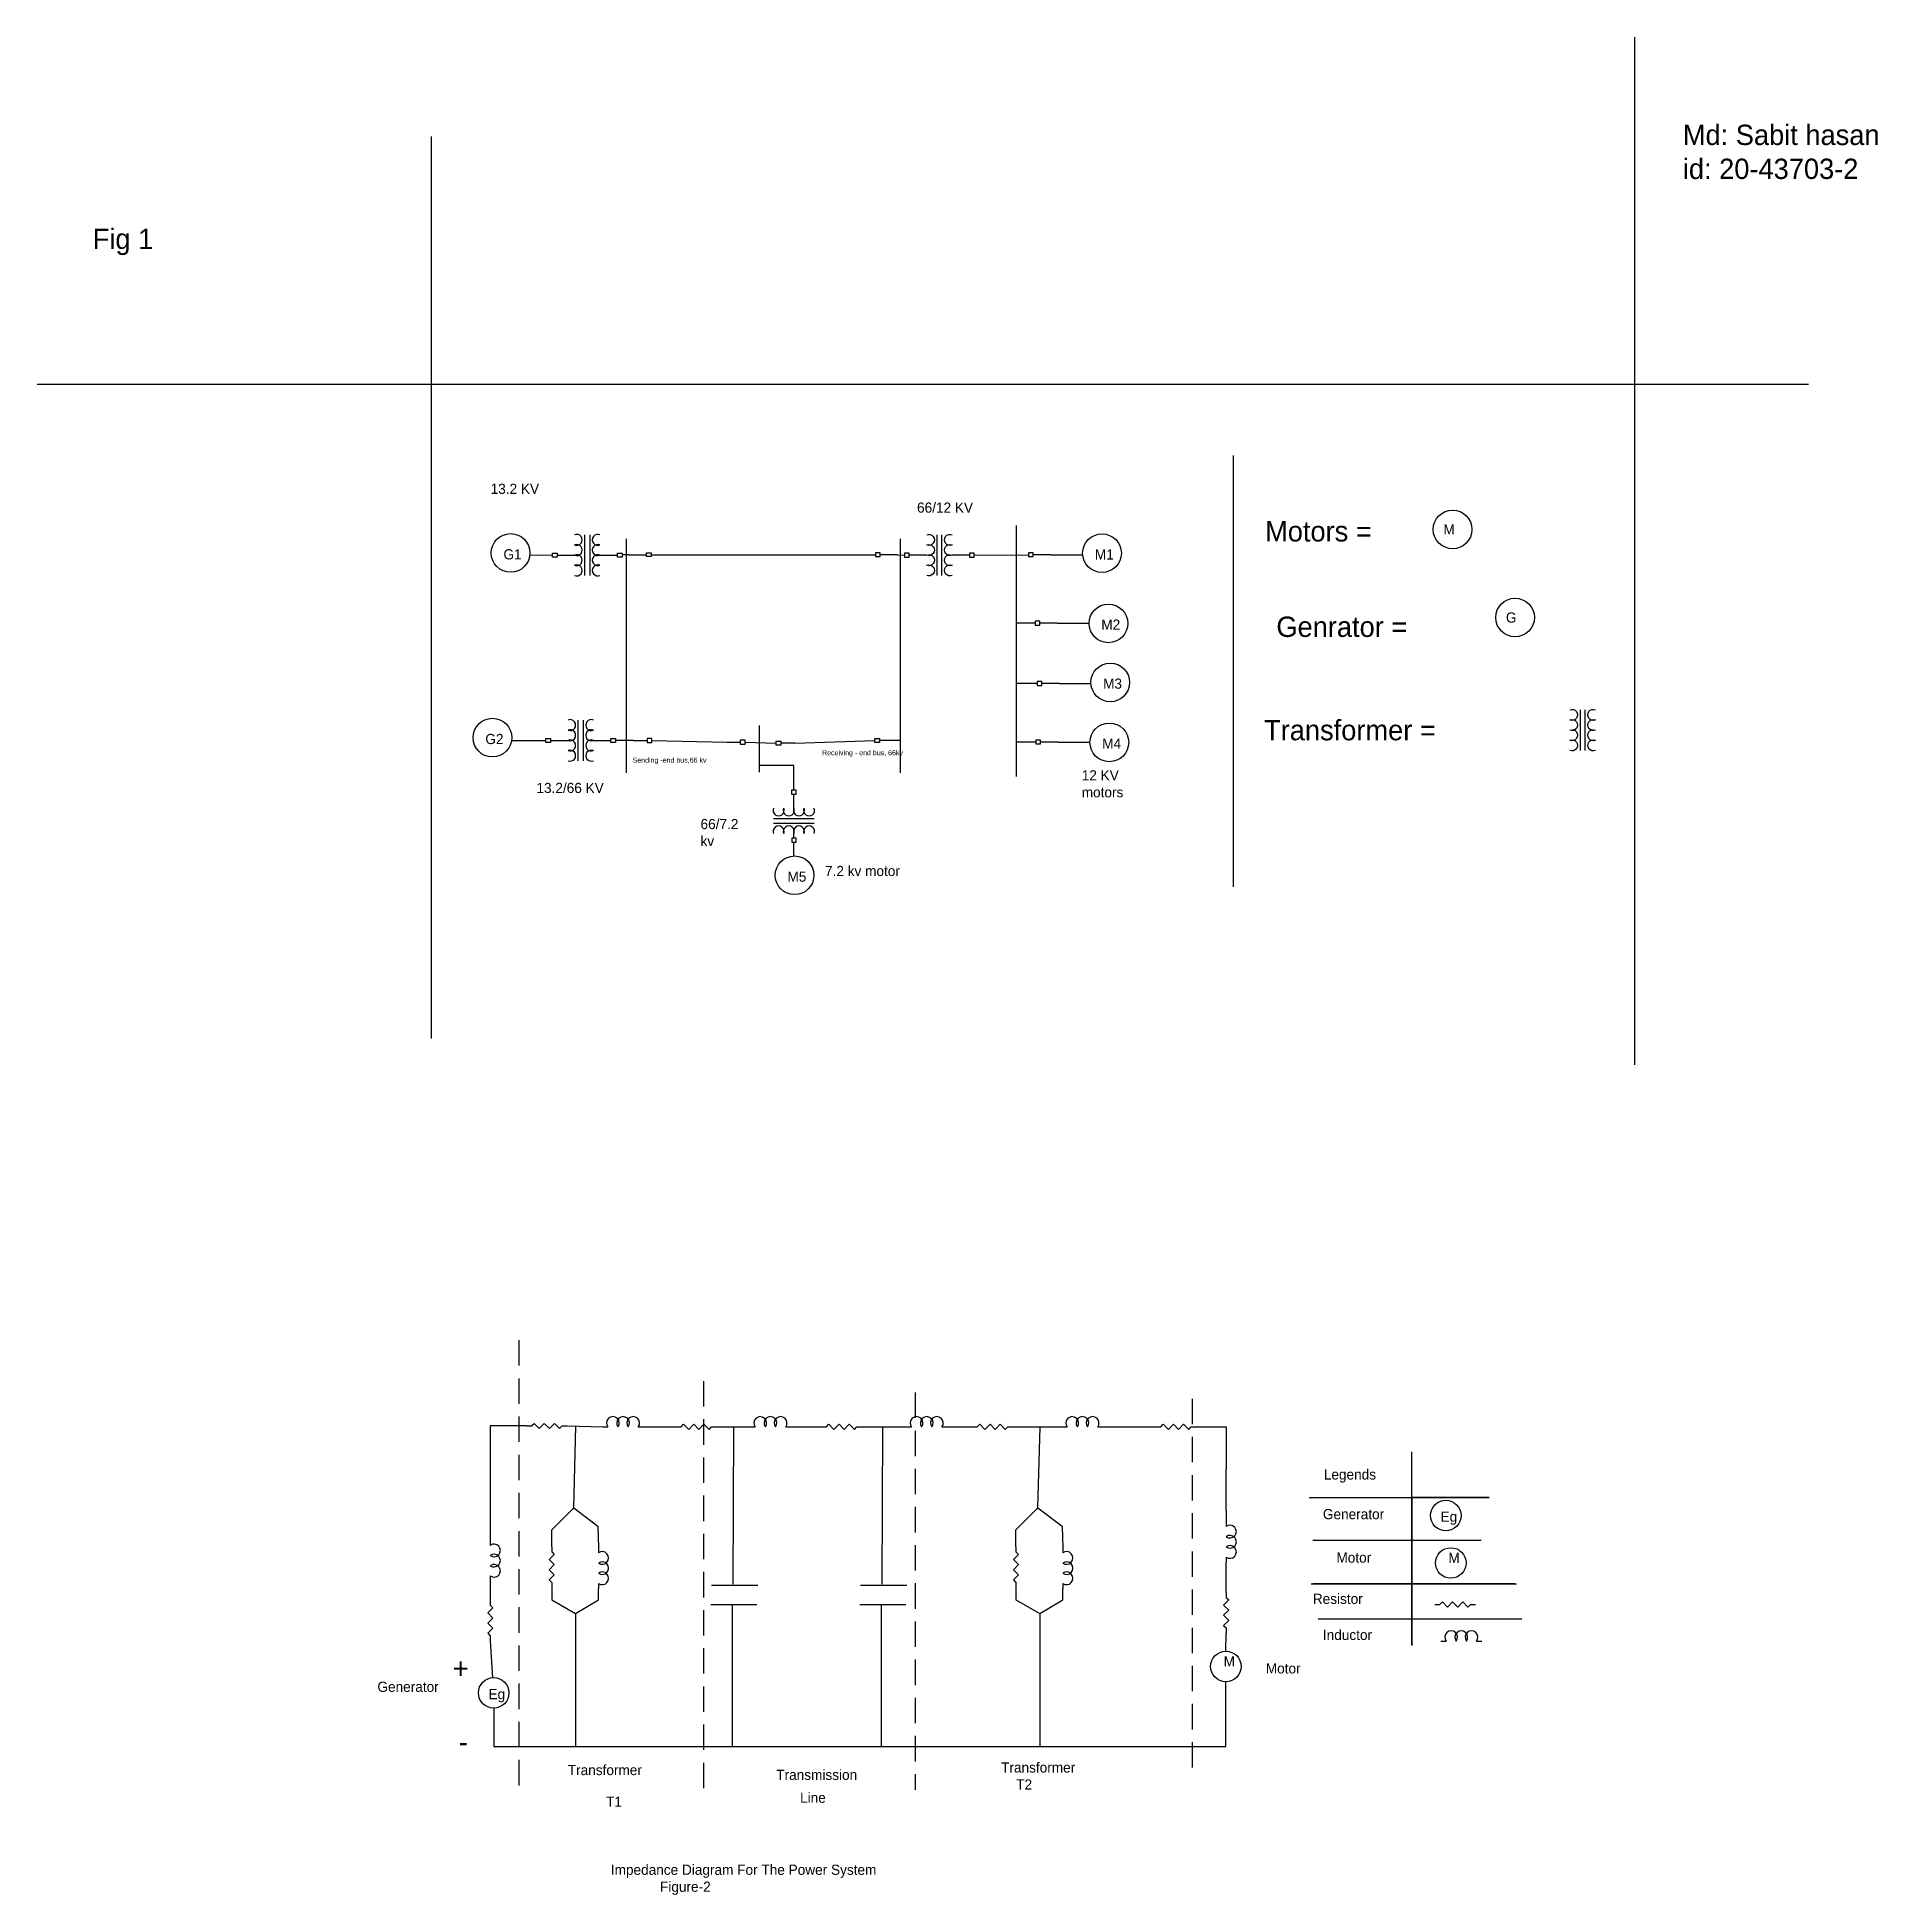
# Model space of a CAD drawing. Header units: inches. Extents: x 19.5 to 72, y 19.3 to 56.5.
# Drawn here: x 33.44 to 51.53, y 38.29 to 56.54 of the extents above; entities that cross this region are included whole.
import ezdxf

# ---------------------------------------------------------------- set-up
doc = ezdxf.new("R2010")
doc.units = ezdxf.units.IN
doc.header["$MEASUREMENT"] = 0
doc.linetypes.add('DASHED2', pattern=[0.375, 0.25, -0.125])

msp = doc.modelspace()

# ---------------------------------------------------------------- texts
at = {"attachment_point": 1}
for s, insert, char_height, width in [('Md: Sabit hasan \\Pid: 20-43703-2', (49.61, 55.682), 0.2, 6.09089), ('Fig 1', (33.989, 54.66), 0.2, 2.35055), ('13.2 KV', (37.898, 52.154), 0.1, 0.75418), ('66/12 KV', (42.087, 51.969), 0.1, 0.75418), ('Motors =', (45.506, 51.786), 0.2, 1.63088), ('M', (47.258, 51.755), 0.1, 0.22192), ('G1', (38.024, 51.51), 0.1, 0.22192), ('M1', (43.834, 51.508), 0.1, 0.22192), ('M2', (43.897, 50.819), 0.1, 0.22192), ('Genrator =', (45.617, 50.848), 0.2, 1.9933), ('G', (47.872, 50.889), 0.1, 0.22192), ('M3', (43.915, 50.239), 0.1, 0.22192), ('G2', (37.846, 49.695), 0.1, 0.22192), ('Transformer =', (45.496, 49.832), 0.2, 2.79867), ('Receiving - end bus, 66kv', (41.154, 49.535), 0.05, 0.75418), ('M4', (43.906, 49.649), 0.1, 0.22192), ('Sending -end bus,66 kv', (39.293, 49.462), 0.05, 0.75418), ('12 KV motors', (43.705, 49.338), 0.1, 0.75418), ('13.2/66 KV', (38.348, 49.214), 0.1, 0.75418), ('66/7.2\\Pkv', (39.96, 48.859), 0.1, 0.75418), ('7.2 kv motor', (41.183, 48.398), 0.1, 0.75418), ('M5', (40.814, 48.342), 0.1, 0.22192), ('Legends', (46.083, 42.467), 0.1, 0.75559), ('Generator', (46.074, 42.077), 0.1, 0.66176), ('Eg', (47.23, 42.052), 0.1, 0.1704), ('Motor', (46.207, 41.65), 0.1, 0.66176), ('Resistor', (45.975, 41.245), 0.1, 0.66176), ('Inductor', (46.074, 40.89), 0.1, 0.66176), ('+', (37.526, 40.611), 0.2, 0.28805), ('Motor', (45.513, 40.561), 0.1, 0.67386), ('Generator', (36.786, 40.38), 0.1, 0.48512), ('Eg', (37.877, 40.308), 0.1, 0.1704), ('-', (37.584, 39.889), 0.2, 0.28805), ('Transformer', (38.656, 39.562), 0.1, 0.69269), ('Transmission', (40.704, 39.515), 0.1, 0.98559), ('Transformer\\P    T2', (42.913, 39.587), 0.1, 1.14316), ('Line', (40.938, 39.29), 0.1, 0.64703), ('T1', (39.032, 39.251), 0.1, 0.08957), ('Impedance Diagram For The Power System\\P             Figure-2', (39.079, 38.582), 0.1, 5.51719)]:
    msp.add_mtext(s, dxfattribs=dict(at, insert=insert, char_height=char_height, width=width))
at = {"char_height": 0.1, "attachment_point": 1}
for insert in [(47.307, 41.647), (45.099, 40.63)]:
    msp.add_mtext('M', dxfattribs=dict(at, insert=insert))

# ---------------------------------------------------------------- blocks, each defined once
blk = doc.blocks.new('Resistor')
at = {"color": 7}
blk.add_lwpolyline([(0, 0), (0.05, 0), (0.075, 0.025), (0.125, -0.025), (0.175, 0.025), (0.225, -0.025), (0.275, 0.025), (0.325, -0.025), (0.35, 0), (0.4, 0)], dxfattribs=at)
blk = doc.blocks.new('Inductor')
at = {"color": 7}
for p, q in [((0, 0), (0.05, 0)), ((0.35, 0), (0.4, 0))]:
    blk.add_line(p, q, dxfattribs=at)
for centre in [(0.1, 0.0375), (0.2, 0.0375), (0.3, 0.0375)]:
    blk.add_arc(centre, 0.0625, 323.1301, 216.8699, dxfattribs=at)
blk = doc.blocks.new('Transformer')
at = {"color": 7}
for p, q in [((0.1, 0), (0.1, 0.4)), ((0.15, 0.4), (0.15, 0))]:
    blk.add_line(p, q, dxfattribs=at)
for centre, start, end in [((0.021, 0.35), 247.3801, 112.6199), ((0.229, 0.35), 67.3801, 292.6199), ((0.021, 0.25), 247.3801, 112.6199), ((0.021, 0.15), 247.3801, 112.6199), ((0.229, 0.25), 67.3801, 292.6199), ((0.229, 0.15), 67.3801, 292.6199), ((0.021, 0.05), 247.3801, 112.6199), ((0.229, 0.05), 67.3801, 292.6199)]:
    blk.add_arc(centre, 0.0542, start, end, dxfattribs=at)

# ---------------------------------------------------------------- linework, layer by layer
for p, q in [((49.135, 56.542), (49.135, 46.442)), ((37.313, 55.565), (37.313, 46.701)), ((50.843, 53.128), (33.443, 53.128)), ((45.194, 52.43), (45.194, 48.193)), ((43.06, 51.743), (43.06, 49.276)), ((39.231, 51.613), (39.231, 49.313)), ((41.922, 51.613), (41.922, 49.313)), ((38.283, 51.454), (38.505, 51.452)), ((38.551, 51.452), (38.722, 51.452)), ((38.972, 51.452), (39.143, 51.452)), ((39.259, 51.456), (39.19, 51.456)), ((39.259, 51.456), (39.43, 51.456)), ((39.476, 51.456), (41.678, 51.456)), ((41.895, 51.456), (41.724, 51.456)), ((41.895, 51.456), (41.964, 51.452)), ((42.182, 51.452), (42.011, 51.452)), ((42.603, 51.452), (42.432, 51.452)), ((42.649, 51.452), (43.183, 51.456)), ((43.4, 51.456), (43.229, 51.456)), ((43.4, 51.456), (43.714, 51.456)), ((43.248, 50.784), (43.06, 50.784)), ((43.465, 50.784), (43.294, 50.784)), ((43.465, 50.784), (43.779, 50.784)), ((43.268, 50.191), (43.06, 50.191)), ((43.485, 50.191), (43.314, 50.191)), ((43.485, 50.191), (43.795, 50.191)), ((40.535, 49.778), (40.535, 49.32)), ((38.105, 49.63), (38.441, 49.63)), ((38.487, 49.631), (38.658, 49.631)), ((38.908, 49.631), (39.079, 49.631)), ((39.301, 49.63), (39.125, 49.631)), ((39.301, 49.63), (39.435, 49.63)), ((39.481, 49.63), (40.217, 49.614)), ((40.217, 49.614), (40.351, 49.614)), ((40.398, 49.614), (40.704, 49.603)), ((40.885, 49.603), (40.75, 49.603)), ((40.885, 49.603), (41.673, 49.63)), ((41.853, 49.63), (41.719, 49.63)), ((41.922, 49.631), (41.853, 49.63)), ((43.255, 49.615), (43.06, 49.615)), ((43.472, 49.615), (43.301, 49.615)), ((43.472, 49.615), (43.786, 49.615)), ((40.877, 49.385), (40.535, 49.385)), ((40.535, 49.32), (40.535, 49.32)), ((40.877, 49.146), (40.877, 49.385)), ((40.877, 48.965), (40.877, 49.099)), ((40.878, 48.675), (40.877, 48.715)), ((40.878, 48.494), (40.878, 48.629)), ((38.25, 42.894), (37.894, 42.894)), ((37.894, 42.894), (37.894, 41.77)), ((38.65, 42.894), (38.999, 42.885)), ((38.714, 42.09), (38.734, 42.892)), ((39.399, 42.885), (39.72, 42.885)), ((40.119, 42.885), (40.447, 42.885)), ((40.283, 42.885), (40.277, 41.339)), ((40.847, 42.885), (41.147, 42.885)), ((41.546, 42.885), (41.982, 42.885)), ((41.747, 42.885), (41.741, 41.339)), ((42.382, 42.885), (42.629, 42.885)), ((43.029, 42.885), (43.515, 42.885)), ((43.275, 42.09), (43.295, 42.885)), ((43.912, 42.885), (44.436, 42.885)), ((44.831, 42.885), (45.124, 42.885)), ((45.124, 42.885), (45.124, 42.464)), ((46.948, 42.191), (46.948, 42.64)), ((45.124, 42.064), (45.124, 42.464)), ((45.94, 42.191), (46.207, 42.191)), ((46.207, 42.191), (47.707, 42.191)), ((47.707, 42.191), (46.948, 42.191)), ((46.948, 42.191), (46.948, 40.735)), ((46.948, 40.735), (46.948, 42.191)), ((38.498, 41.874), (38.714, 42.09)), ((38.714, 42.09), (38.952, 41.91)), ((43.059, 41.874), (43.275, 42.09)), ((43.275, 42.09), (43.513, 41.91)), ((45.124, 42.064), (45.124, 41.955)), ((38.498, 41.706), (38.498, 41.874)), ((38.952, 41.91), (38.957, 41.696)), ((43.059, 41.706), (43.059, 41.874)), ((43.513, 41.91), (43.518, 41.696)), ((45.975, 41.772), (45.975, 41.772)), ((45.975, 41.772), (47.475, 41.772)), ((47.475, 41.772), (47.629, 41.772)), ((45.124, 41.258), (45.124, 41.555)), ((37.894, 41.37), (37.894, 41.181)), ((38.498, 41.306), (38.498, 41.186)), ((38.957, 41.186), (38.957, 41.296)), ((40.069, 41.33), (40.522, 41.33)), ((41.533, 41.33), (41.986, 41.33)), ((43.059, 41.306), (43.059, 41.186)), ((43.518, 41.186), (43.518, 41.296)), ((45.96, 41.342), (47.96, 41.342)), ((47.797, 41.342), (45.975, 41.342)), ((45.975, 41.342), (47.975, 41.342)), ((47.96, 41.342), (47.797, 41.342)), ((38.498, 41.186), (38.733, 41.051)), ((38.733, 41.051), (38.957, 41.186)), ((40.061, 41.14), (40.514, 41.14)), ((40.275, 39.743), (40.275, 41.141)), ((41.525, 41.14), (41.978, 41.14)), ((41.739, 39.743), (41.739, 41.141)), ((43.059, 41.186), (43.294, 41.051)), ((43.294, 41.051), (43.518, 41.186)), ((38.733, 41.051), (38.733, 39.743)), ((43.294, 41.051), (43.294, 39.743)), ((46.029, 40.997), (48.029, 40.997)), ((37.894, 40.781), (37.918, 40.419)), ((45.121, 40.68), (45.124, 40.858)), ((45.121, 39.743), (45.121, 40.38)), ((37.928, 40.12), (37.928, 39.743)), ((37.928, 39.743), (45.121, 39.743))]:
    msp.add_line(p, q)
at = {"linetype": 'DASHED2'}
for p, q in [((38.176, 43.736), (38.176, 39.359)), ((39.989, 43.334), (39.989, 39.255)), ((42.067, 43.222), (42.067, 39.318)), ((44.79, 43.161), (44.79, 39.483))]:
    msp.add_line(p, q, dxfattribs=at)
for points in [[(38.505, 51.471), (38.551, 51.471), (38.551, 51.433), (38.505, 51.433)], [(39.143, 51.471), (39.19, 51.471), (39.19, 51.433), (39.143, 51.433)], [(39.43, 51.475), (39.476, 51.475), (39.476, 51.437), (39.43, 51.437)], [(41.724, 51.475), (41.678, 51.475), (41.678, 51.437), (41.724, 51.437)], [(42.011, 51.471), (41.964, 51.471), (41.964, 51.433), (42.011, 51.433)], [(42.649, 51.471), (42.603, 51.471), (42.603, 51.433), (42.649, 51.433)], [(43.229, 51.475), (43.183, 51.475), (43.183, 51.437), (43.229, 51.437)], [(43.294, 50.803), (43.248, 50.803), (43.248, 50.765), (43.294, 50.765)], [(43.314, 50.21), (43.268, 50.21), (43.268, 50.172), (43.314, 50.172)], [(38.441, 49.65), (38.487, 49.65), (38.487, 49.612), (38.441, 49.612)], [(39.079, 49.65), (39.125, 49.65), (39.125, 49.612), (39.079, 49.612)], [(39.481, 49.649), (39.435, 49.649), (39.435, 49.611), (39.481, 49.611)], [(40.398, 49.633), (40.351, 49.633), (40.351, 49.595), (40.398, 49.595)], [(40.704, 49.622), (40.75, 49.622), (40.75, 49.584), (40.704, 49.584)], [(41.673, 49.649), (41.719, 49.649), (41.719, 49.611), (41.673, 49.611)], [(43.301, 49.634), (43.255, 49.634), (43.255, 49.596), (43.301, 49.596)], [(40.896, 49.146), (40.896, 49.099), (40.858, 49.099), (40.858, 49.146)], [(40.897, 48.675), (40.897, 48.629), (40.859, 48.629), (40.859, 48.675)]]:
    msp.add_lwpolyline(points, close=True)
for centre in [(47.348, 51.704), (38.094, 51.473), (43.904, 51.471), (43.967, 50.781), (47.962, 50.839), (43.985, 50.201), (37.916, 49.658), (43.976, 49.612), (40.884, 48.305)]:
    msp.add_circle(centre, 0.19)
at = {"color": 7}
for centre in [(47.281, 42.013), (47.33, 41.547), (45.121, 40.53), (37.928, 40.27)]:
    msp.add_circle(centre, 0.15, dxfattribs=at)

# ---------------------------------------------------------------- block references
for name, p in [('Transformer', (38.722, 51.252)), ('Transformer', (38.658, 49.431)), ('Resistor', (38.25, 42.894)), ('Inductor', (38.999, 42.885)), ('Resistor', (39.719, 42.885)), ('Inductor', (40.447, 42.885)), ('Resistor', (41.146, 42.885)), ('Inductor', (41.982, 42.885)), ('Resistor', (42.629, 42.885)), ('Inductor', (43.512, 42.885)), ('Resistor', (44.431, 42.885)), ('Resistor', (47.173, 41.139)), ('Inductor', (47.234, 40.78))]:
    msp.add_blockref(name, p)
at = {"xscale": -1}
for p in [(42.432, 51.252), (48.751, 49.532)]:
    msp.add_blockref('Transformer', p, dxfattribs=at)
at = {"rotation": 270}
for name, p in [('Transformer', (40.677, 48.965)), ('Inductor', (45.124, 41.955)), ('Inductor', (37.894, 41.77)), ('Resistor', (38.498, 41.706)), ('Inductor', (38.957, 41.696)), ('Resistor', (43.059, 41.706)), ('Inductor', (43.518, 41.696)), ('Resistor', (37.894, 41.181)), ('Resistor', (45.124, 41.258))]:
    msp.add_blockref(name, p, dxfattribs=at)

msp.set_redraw_order([(e.dxf.handle, doc.entitydb.next_handle()) for e in msp.query("TEXT MTEXT ATTDEF DIMENSION ARC_DIMENSION")])  # texts and dimensions are drawn at this point

doc.saveas('drawing.dxf')
